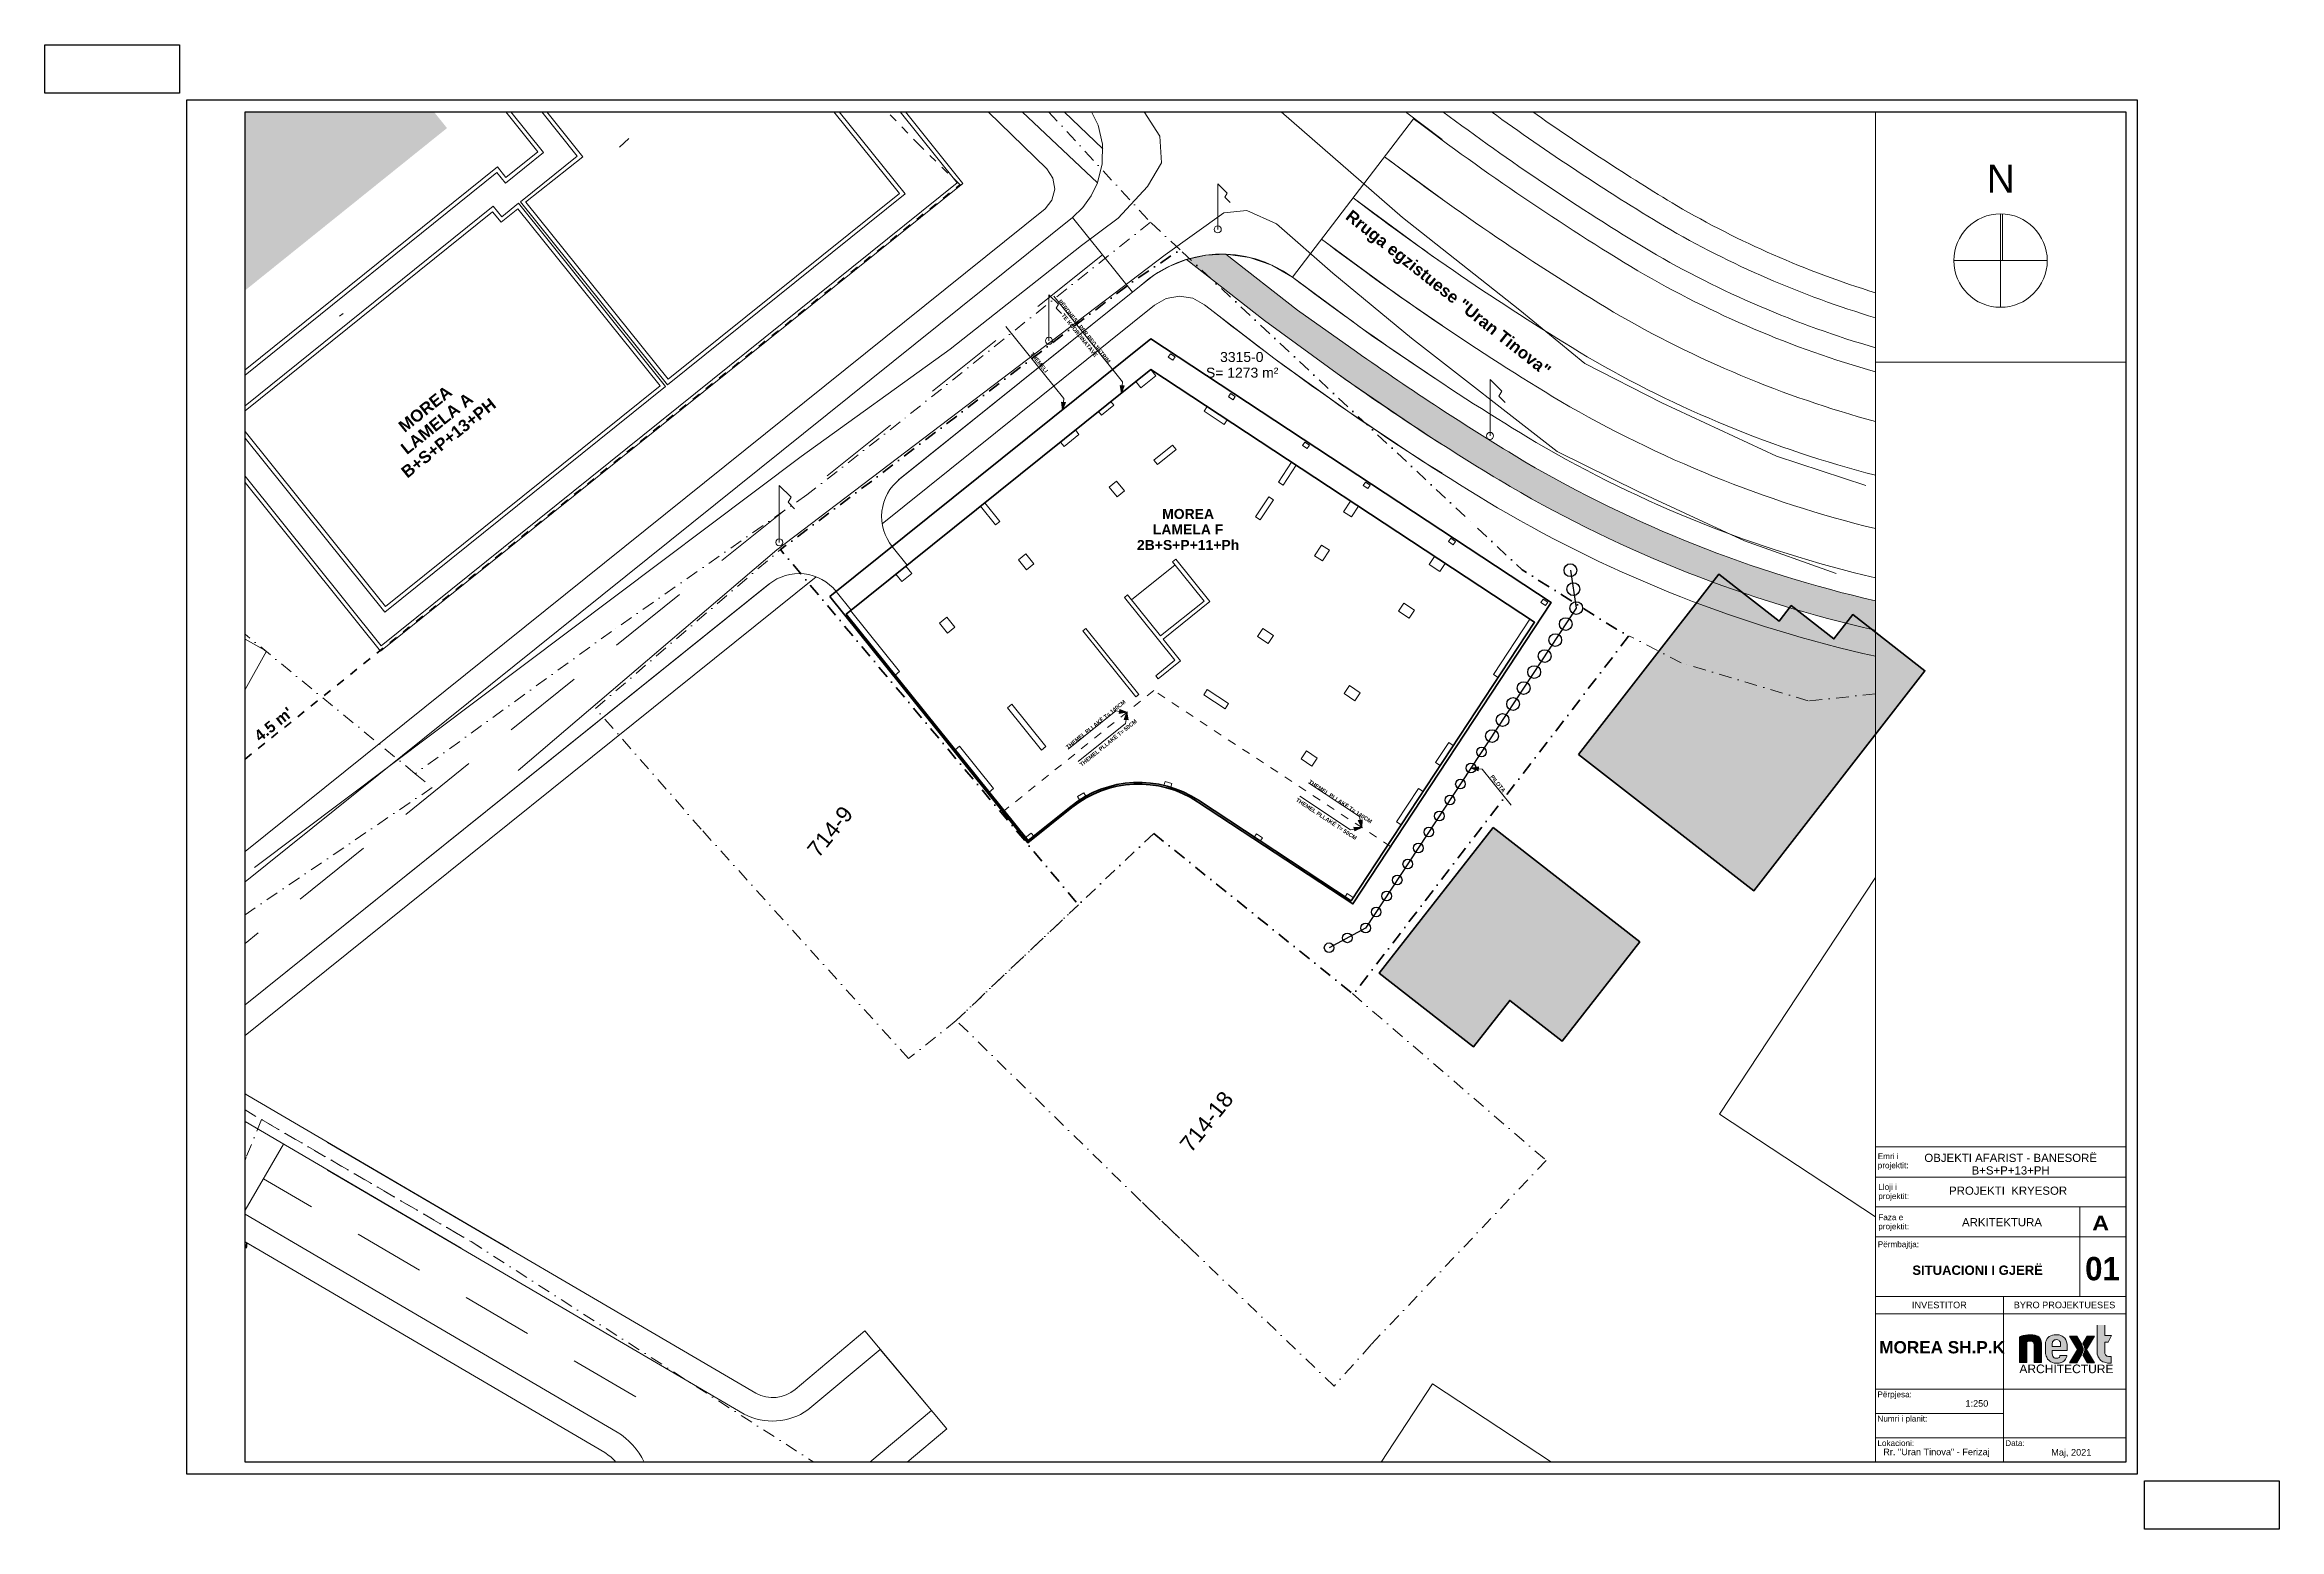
# Model space of a CAD drawing. Header units: millimetres. Extents: x 449323 to 589323, y 52369 to 145378.
import ezdxf

# ---------------------------------------------------------------- set-up
doc = ezdxf.new("R2010")
doc.units = ezdxf.units.MM
doc.header["$MEASUREMENT"] = 0
doc.linetypes.add('Dashed', pattern=[1058.333333, 529.166667, -529.166667])
doc.linetypes.add('Dot & Dashed', pattern=[1675.694406, 793.75, -440.972222, 0, -440.972184])
doc.layers.add('2D Drafting - General', color=7, linetype='Continuous')
for name, color, linetype, lineweight in [('2D Drafting - General_Pen_No__1', 7, 'Continuous', 13), ('2D Drafting - General_Pen_No__46', 5, 'Continuous', 25), ('A - Dimensionimi_Pen_No__1', 7, 'Continuous', 13), ('A - Fill zone_Pen_No__22', 8, 'Continuous', 35), ('A - Fleta_Pen_No__1', 7, 'Continuous', 13), ('A - Fleta_Pen_No__42', 8, 'Continuous', 25), ('A - Parcelat gjeodezike_Pen_No__101', 252, 'Continuous', 13), ('A - Parcelat_Pen_No__101', 252, 'Continuous', 13), ('A - Pllaka meskatit_Pen_No__20', 1, 'Continuous', 0), ('A - Pllaka Perdhes_Pen_No__6', 5, 'Continuous', 35), ('A - Rrugë_Pen_No__1', 7, 'Continuous', 13), ('A - Sanitaria_Pen_No__101', 252, 'Continuous', 13), ('A - Shtyllat_Pen_No__20', 1, 'Continuous', 0), ('A - Themeli_Pen_No__38', 30, 'Continuous', 35), ('A - Themeli_Pen_No__95', 6, 'Continuous', 13), ('A- Ndertesat_Pen_No__101', 252, 'Continuous', 13), ('AA - Vija ndërtimore_Pen_No__27', 7, 'Continuous', 35), ('AA - Vija ndërtimore_Pen_No__7', 7, 'Continuous', 35), ('Drawing & Figure_Pen_No__1', 7, 'Continuous', 13), ('Drawing & Figure_Pen_No__101', 252, 'Continuous', 13)]:
    doc.layers.add(name, color=color, linetype=linetype, lineweight=lineweight)
for name, color, linetype, lineweight, true_color in [('2D Drafting - General_Pen_No__106', 171, 'Continuous', 13, 0xaaaaff), ('2D Drafting - General_Pen_No__161', 7, 'Continuous', 13, 0x6a6a6a), ('2D Drafting - General_Pen_No__3', 7, 'Continuous', 18, 0xff6600), ('2D Drafting - General_Pen_No__68', 7, 'Continuous', 20, 0xfd4435), ('A - Dimensionimi_Pen_No__102', 7, 'Continuous', 13, 0xcccccc), ('A - Dimensionimi_Pen_No__145', 7, 'Continuous', 20, 0x0077b0), ('A - Fill zone_Pen_No__102', 7, 'Continuous', 13, 0xcccccc), ('A - Fleta_Pen_No__156', 7, 'Continuous', 20, 0x54689e), ('A - Fleta_Pen_No__161', 7, 'Continuous', 13, 0x6a6a6a), ('A - Parcelat gjeodezike_Pen_No__102', 7, 'Continuous', 13, 0xcccccc), ('A - Parcelat gjeodezike_Pen_No__48', 7, 'Continuous', 25, 0xa80f02), ('A - Parcelat gjeodezike_Pen_No__8', 7, 'Continuous', 35, 0xa80f02), ('A - Parcelat_Pen_No__102', 7, 'Continuous', 13, 0xcccccc), ('A - Pilota_Pen_No__58', 7, 'Continuous', 25, 0xdf0000), ('A - Rrugë_Pen_No__82', 7, 'Continuous', 20, 0xaaaaaa), ('Drawing & Figure_Pen_No__145', 7, 'Continuous', 20, 0x0077b0), ('Structural - Bearing_Pen_No__104', 7, 'Continuous', 13, 0x96e196)]:
    doc.layers.add(name, color=color, linetype=linetype, lineweight=lineweight, true_color=true_color)
doc.styles.add('GENERATED_STYLE_1', font='arial.ttf')
doc.styles.add('GENERATED_STYLE_2', font='arial.ttf')
doc.styles.add('GENERATED_STYLE_3', font='ariblk.ttf')
doc.styles.add('GENERATED_STYLE_4', font='GOTHIC.TTF')

msp = doc.modelspace()

# ---------------------------------------------------------------- texts
at = {"layer": '2D Drafting - General_Pen_No__1', "color": 7, "linetype": 'Continuous', "lineweight": 13, "insert": (573039, 62144), "char_height": 538.8, "attachment_point": 7, "style": 'GENERATED_STYLE_2'}
msp.add_mtext('\\A1;{\\pql;\\fArial|b0|i0|c0|p34;ARCHITECTURE}', dxfattribs=at)
at = {"layer": '2D Drafting - General_Pen_No__106', "color": 161, "linetype": 'Continuous', "lineweight": 13, "true_color": 0xaaaaff, "char_height": 250, "attachment_point": 8, "style": 'GENERATED_STYLE_1'}
for s, insert, rotation in [('\\A1;{\\pqc;\\fArial|b1|i0|c0|p34;THEMEL PLLAKË T= 140CM}', (515254, 102692), 38.7701), ('\\A1;{\\pqc;\\fArial|b1|i0|c0|p34;THEMEL PLLAKË T= \\fArial|b1|i0|c0|p34;5\\fArial|b1|i0|c0|p34;0CM}', (516038, 101541), 38.7701), ('\\A1;{\\pqc;\\fArial|b1|i0|c0|p34;THEMEL PLLAKË T= \\fArial|b1|i0|c0|p34;5\\fArial|b1|i0|c0|p34;0CM}', (529552, 96766), 326.64739), ('\\A1;{\\pqc;\\fArial|b1|i0|c0|p34;THEMEL PLLAKË T= 140CM}', (530426, 97852), 326.64739)]:
    msp.add_mtext(s, dxfattribs=dict(at, insert=insert, rotation=rotation))
at = {"layer": '2D Drafting - General_Pen_No__3', "color": 30, "linetype": 'Continuous', "lineweight": 18, "true_color": 0xff6600, "insert": (511525, 125396), "char_height": 250, "attachment_point": 8, "rotation": 308.7701, "style": 'GENERATED_STYLE_1'}
msp.add_mtext('\\A1;{\\pqc;\\fArial|b1|i0|c0|p34;THEMELI}', dxfattribs=at)
at = {"layer": '2D Drafting - General_Pen_No__46', "color": 5, "linetype": 'Continuous', "lineweight": 25, "insert": (514058, 127095), "char_height": 250, "width": 5464.26, "attachment_point": 8, "rotation": 308.7701, "line_spacing_factor": 0.92133, "style": 'GENERATED_STYLE_1'}
msp.add_mtext('\\A1;{\\pqc;\\fArial|b1|i0|c0|p34;PËRDHESA PER REGJISTRIM TE KOORDINATAVE}', dxfattribs=at)
at = {"layer": '2D Drafting - General_Pen_No__68', "color": 20, "linetype": 'Continuous', "lineweight": 20, "true_color": 0xfd4435, "insert": (540271, 99005), "char_height": 250, "attachment_point": 8, "rotation": 308.7701, "style": 'GENERATED_STYLE_1'}
msp.add_mtext('\\A1;{\\pqc;\\fArial|b1|i0|c0|p34;PILOTA}', dxfattribs=at)
at = {"layer": 'A - Dimensionimi_Pen_No__1', "color": 7, "linetype": 'Continuous', "lineweight": 13, "insert": (520958, 113715), "char_height": 625, "attachment_point": 8, "line_spacing_factor": 0.933377, "style": 'GENERATED_STYLE_1'}
msp.add_mtext('\\A1;{\\pqc;\\fArial|b1|i0|c0|p34;MOREA\\P\\pqc;\\fArial|b1|i0|c0|p34;LAMELA F\\P\\pqc;\\fArial|b1|i0|c0|p34;2B+\\fArial|b1|i0|c0|p34;S+\\fArial|b1|i0|c0|p34;P+1\\fArial|b1|i0|c0|p34;1\\fArial|b1|i0|c0|p34;+Ph}', dxfattribs=at)
at = {"layer": 'A - Dimensionimi_Pen_No__102', "color": 254, "linetype": 'Continuous', "lineweight": 13, "true_color": 0xcccccc, "insert": (474865, 120439), "char_height": 750, "attachment_point": 8, "rotation": 38.78075, "line_spacing_factor": 0.933377, "style": 'GENERATED_STYLE_1'}
msp.add_mtext('\\A1;{\\pqc;\\fArial|b1|i0|c0|p34;MOREA\\P\\pqc;\\fArial|b1|i0|c0|p34;LAMELA A\\P\\pqc;\\fArial|b1|i0|c0|p34;B+S+P+13+PH}', dxfattribs=at)
at = {"layer": 'A - Dimensionimi_Pen_No__145', "color": 144, "linetype": 'Continuous', "lineweight": 20, "true_color": 0x0077b0, "insert": (536892, 129347), "char_height": 750, "attachment_point": 8, "rotation": 321.592, "style": 'GENERATED_STYLE_1'}
msp.add_mtext('\\A1;{\\pqc;\\fArial|b1|i0|c0|p34;Rruga egzistuese "Uran Tinova"}', dxfattribs=at)
at = {"layer": 'A - Fleta_Pen_No__1', "color": 7, "linetype": 'Continuous', "lineweight": 13, "char_height": 365.91, "attachment_point": 7, "line_spacing_factor": 0.940037, "style": 'GENERATED_STYLE_2'}
for s, insert, width in [('\\A1;{\\pql;\\fArial|b0|i0|c0|p34;Emri i\\fArial|b0|i0|c0|p34; projektit:}', (564165, 74875), 2157.45), ('\\A1;{\\pql;\\fArial|b0|i0|c0|p34;Lloji i projektit\\fArial|b0|i0|c0|p34;:}', (564199, 72950), 2311.26), ('\\A1;{\\pql;\\fArial|b0|i0|c0|p34;Faza e projektit:}', (564199, 71052), 2311.26)]:
    msp.add_mtext(s, dxfattribs=dict(at, insert=insert, width=width))
at = {"layer": 'A - Fleta_Pen_No__1', "color": 7, "linetype": 'Continuous', "lineweight": 13}
for s, insert, char_height, attachment_point, style in [('\\A1;{\\pql;\\fArial|b0|i0|c0|p34;PROJEKTI  KRYESOR}', (568634, 73320), 512.28, 7, 'GENERATED_STYLE_2'), ('\\A1;{\\pql;\\fArial|b0|i0|c0|p34;ARKITEKTURA}', (569444, 71345), 512.28, 7, 'GENERATED_STYLE_2'), ('\\A1;{\\pqc;\\fArial Black|b0|i0|c0|p34;A}', (578131, 71093), 917.92, 8, 'GENERATED_STYLE_3'), ('\\A1;{\\pql;\\fArial|b0|i0|c0|p34;Përmbajtja\\fArial|b0|i0|c0|p34;:}', (564165, 69933), 365.91, 7, 'GENERATED_STYLE_2'), ('\\A1;{\\pqc;\\fArial|b1|i0|c0|p34;SITUACIONI I GJERË}', (570422, 68301), 585.46, 8, 'GENERATED_STYLE_1'), ('\\A1;{\\pql;\\fCentury Gothic|b1|i0|c0|p34;0\\fCentury Gothic|b1|i0|c0|p34;1}', (577157, 67947), 1463.66, 7, 'GENERATED_STYLE_4'), ('\\A1;{\\pqc;\\fArial|b0|i0|c0|p34;INVESTITOR}', (568026, 66213), 409.82, 8, 'GENERATED_STYLE_2'), ('\\A1;{\\pqc;\\fArial|b0|i0|c0|p34;BYRO PROJEKTUESES}', (575867, 66213), 409.82, 8, 'GENERATED_STYLE_2'), ('\\A1;{\\pql;\\fArial|b0|i0|c0|p34;Përpjesa\\fArial|b0|i0|c0|p34;:}', (564145, 60528), 365.91, 7, 'GENERATED_STYLE_2'), ('\\A1;{\\pqc;\\fArial|b0|i0|c0|p34;1:\\fArial|b0|i0|c0|p34;250}', (570375, 60044), 409.82, 8, 'GENERATED_STYLE_2'), ('\\A1;{\\pql;\\fArial|b0|i0|c0|p34;Numri i planit\\fArial|b0|i0|c0|p34;:}', (564145, 59010), 365.91, 7, 'GENERATED_STYLE_2'), ('\\A1;{\\pql;\\fArial|b0|i0|c0|p34;Lokacioni\\fArial|b0|i0|c0|p34;:}', (564145, 57582), 365.91, 7, 'GENERATED_STYLE_2'), ('\\A1;{\\pqc;\\fArial|b0|i0|c0|p34;Rr. "\\fArial|b0|i0|c0|p34;Uran Tinova\\fArial|b0|i0|c0|p34;" - Ferizaj}', (567846, 56889), 409.824, 8, 'GENERATED_STYLE_2'), ('\\A1;{\\pql;\\fArial|b0|i0|c0|p34;Data\\fArial|b0|i0|c0|p34;:}', (572152, 57582), 365.91, 7, 'GENERATED_STYLE_2'), ('\\A1;{\\pqc;\\fArial|b0|i0|c0|p34;Maj\\fArial|b0|i0|c0|p34;, 202\\fArial|b0|i0|c0|p34;1}', (576291, 56864), 409.82, 8, 'GENERATED_STYLE_2')]:
    msp.add_mtext(s, dxfattribs=dict(at, insert=insert, char_height=char_height, attachment_point=attachment_point, style=style))
at = {"layer": 'A - Fleta_Pen_No__156', "color": 165, "linetype": 'Continuous', "lineweight": 20, "true_color": 0x54689e, "insert": (572492, 74589), "char_height": 512.28, "attachment_point": 8, "line_spacing_factor": 0.921608, "style": 'GENERATED_STYLE_2'}
msp.add_mtext('\\A1;{\\pqc;\\fArial|b0|i0|c0|p34;OBJEKTI AFARIST - BANESORË\\P\\pqc;\\fArial|b0|i0|c0|p34;B+S+P+1\\fArial|b0|i0|c0|p34;3\\fArial|b0|i0|c0|p34;+PH}', dxfattribs=at)
at = {"layer": 'A - Fleta_Pen_No__161', "color": 251, "linetype": 'Continuous', "lineweight": 13, "true_color": 0x6a6a6a, "insert": (570991, 136112), "char_height": 1756.39, "attachment_point": 7, "style": 'GENERATED_STYLE_2'}
msp.add_mtext('\\A1;{\\pql;\\fArial|b0|i0|c0|p34;N}', dxfattribs=at)
at = {"layer": 'A - Parcelat gjeodezike_Pen_No__102', "color": 254, "linetype": 'Continuous', "lineweight": 13, "true_color": 0xcccccc, "char_height": 1000, "attachment_point": 7, "rotation": 51.2299, "style": 'GENERATED_STYLE_2'}
for s, insert in [('\\A1;{\\pql;\\fArial|b0|i0|c0|p34;714-9}', (497807, 94365)), ('\\A1;{\\pql;\\fArial|b0|i0|c0|p34;714-18}', (521152, 75896))]:
    msp.add_mtext(s, dxfattribs=dict(at, insert=insert))
at = {"layer": 'A - Parcelat gjeodezike_Pen_No__48', "color": 14, "linetype": 'Continuous', "lineweight": 25, "true_color": 0xa80f02, "char_height": 625, "attachment_point": 7, "style": 'GENERATED_STYLE_2'}
for s, insert in [('\\A1;{\\pql;\\fArial|b0|i0|c0|p34;3315-0}', (522962, 125492)), ('\\A1;{\\pql;\\fArial|b0|i0|c0|p34;S= 1273 m²}', (522077, 124510))]:
    msp.add_mtext(s, dxfattribs=dict(at, insert=insert))
at = {"layer": 'Drawing & Figure_Pen_No__1', "color": 7, "linetype": 'Continuous', "lineweight": 13, "insert": (462819, 101673), "char_height": 700, "attachment_point": 7, "rotation": 38.76524, "style": 'GENERATED_STYLE_1'}
msp.add_mtext("\\A1;{\\pql;\\fArial|b1|i0|c0|p34;4\\fArial|b1|i0|c0|p34;.5 m'}", dxfattribs=at)
at = {"layer": 'Drawing & Figure_Pen_No__1', "color": 7, "linetype": 'Continuous', "lineweight": 13, "insert": (564260, 63380), "char_height": 768.42, "attachment_point": 7, "style": 'GENERATED_STYLE_1'}
msp.add_mtext('\\A1;{\\pql;\\fArial|b1|i0|c0|p34;MOREA SH.P.K}', dxfattribs=at)

# ---------------------------------------------------------------- blocks, each defined once
blk = doc.blocks.new('Polyline_1', base_point=(517123, 103560))
at = {"layer": '2D Drafting - General_Pen_No__106', "linetype": 'Continuous', "lineweight": 13, "true_color": 0xaaaaff}
blk.add_hatch(color=161, dxfattribs=at).paths.add_polyline_path([(517123, 103560), (516672, 103735), (516645, 103486)])
at = {"layer": '2D Drafting - General_Pen_No__106', "color": 161, "linetype": 'Continuous', "lineweight": 13, "true_color": 0xaaaaff}
for p, q in [((516645, 103486), (516672, 103735)), ((517123, 103560), (516672, 103735)), ((517123, 103560), (516645, 103486))]:
    blk.add_line(p, q, dxfattribs=at)
at = {"layer": '2D Drafting - General_Pen_No__106', "color": 161, "linetype": 'Continuous', "lineweight": 13, "true_color": 0xaaaaff, "flags": 128}
blk.add_lwpolyline([(516659, 103610), (516423, 103636), (513445, 101244)], dxfattribs=at)
blk = doc.blocks.new('Polyline_2', base_point=(517123, 103560))
at = {"layer": '2D Drafting - General_Pen_No__106', "linetype": 'Continuous', "lineweight": 13, "true_color": 0xaaaaff}
blk.add_hatch(color=161, dxfattribs=at).paths.add_polyline_path([(517123, 103560), (516948, 103110), (517196, 103082)])
at = {"layer": '2D Drafting - General_Pen_No__106', "color": 161, "linetype": 'Continuous', "lineweight": 13, "true_color": 0xaaaaff}
for p, q in [((517123, 103560), (516948, 103110)), ((517196, 103082), (516948, 103110)), ((517123, 103560), (517196, 103082))]:
    blk.add_line(p, q, dxfattribs=at)
at = {"layer": '2D Drafting - General_Pen_No__106', "color": 161, "linetype": 'Continuous', "lineweight": 13, "true_color": 0xaaaaff, "flags": 128}
blk.add_lwpolyline([(517072, 103096), (517046, 102860), (514068, 100468)], dxfattribs=at)
blk = doc.blocks.new('Polyline_3', base_point=(531833, 96336))
at = {"layer": '2D Drafting - General_Pen_No__106', "linetype": 'Continuous', "lineweight": 13, "true_color": 0xaaaaff}
blk.add_hatch(color=161, dxfattribs=at).paths.add_polyline_path([(531833, 96336), (531861, 96818), (531616, 96767)])
at = {"layer": '2D Drafting - General_Pen_No__106', "color": 161, "linetype": 'Continuous', "lineweight": 13, "true_color": 0xaaaaff}
for p, q in [((531616, 96767), (531861, 96818)), ((531833, 96336), (531616, 96767)), ((531833, 96336), (531861, 96818))]:
    blk.add_line(p, q, dxfattribs=at)
at = {"layer": '2D Drafting - General_Pen_No__106', "color": 161, "linetype": 'Continuous', "lineweight": 13, "true_color": 0xaaaaff, "flags": 128}
blk.add_lwpolyline([(531738, 96793), (531690, 97025), (528500, 99125)], dxfattribs=at)
blk = doc.blocks.new('Polyline_4', base_point=(531833, 96336))
at = {"layer": '2D Drafting - General_Pen_No__106', "linetype": 'Continuous', "lineweight": 13, "true_color": 0xaaaaff}
blk.add_hatch(color=161, dxfattribs=at).paths.add_polyline_path([(531833, 96336), (531350, 96364), (531401, 96119)])
at = {"layer": '2D Drafting - General_Pen_No__106', "color": 161, "linetype": 'Continuous', "lineweight": 13, "true_color": 0xaaaaff}
for p, q in [((531401, 96119), (531350, 96364)), ((531833, 96336), (531350, 96364)), ((531833, 96336), (531401, 96119))]:
    blk.add_line(p, q, dxfattribs=at)
at = {"layer": '2D Drafting - General_Pen_No__106', "color": 161, "linetype": 'Continuous', "lineweight": 13, "true_color": 0xaaaaff, "flags": 128}
blk.add_lwpolyline([(531376, 96242), (531143, 96194), (527952, 98294)], dxfattribs=at)
blk = doc.blocks.new('Polyline_5', base_point=(516777, 123547))
at = {"layer": '2D Drafting - General_Pen_No__106', "linetype": 'Continuous', "lineweight": 13, "true_color": 0xaaaaff}
blk.add_hatch(color=161, dxfattribs=at).paths.add_polyline_path([(516777, 123547), (516952, 123998), (516704, 124025)])
at = {"layer": '2D Drafting - General_Pen_No__106', "color": 161, "linetype": 'Continuous', "lineweight": 13, "true_color": 0xaaaaff}
for p, q in [((516704, 124025), (516952, 123998)), ((516777, 123547), (516704, 124025)), ((516777, 123547), (516952, 123998))]:
    blk.add_line(p, q, dxfattribs=at)
at = {"layer": '2D Drafting - General_Pen_No__106', "color": 161, "linetype": 'Continuous', "lineweight": 13, "true_color": 0xaaaaff, "flags": 128}
blk.add_lwpolyline([(516828, 124011), (516854, 124247), (512541, 129616)], dxfattribs=at)
blk = doc.blocks.new('Polyline_6', base_point=(513093, 122512))
at = {"layer": '2D Drafting - General_Pen_No__106', "linetype": 'Continuous', "lineweight": 13, "true_color": 0xaaaaff}
blk.add_hatch(color=161, dxfattribs=at).paths.add_polyline_path([(513093, 122512), (513268, 122962), (513019, 122989)])
at = {"layer": '2D Drafting - General_Pen_No__106', "color": 161, "linetype": 'Continuous', "lineweight": 13, "true_color": 0xaaaaff}
for p, q in [((513019, 122989), (513268, 122962)), ((513093, 122512), (513019, 122989)), ((513093, 122512), (513268, 122962))]:
    blk.add_line(p, q, dxfattribs=at)
at = {"layer": '2D Drafting - General_Pen_No__106', "color": 161, "linetype": 'Continuous', "lineweight": 13, "true_color": 0xaaaaff, "flags": 128}
blk.add_lwpolyline([(513143, 122976), (513169, 123212), (509542, 127729)], dxfattribs=at)
blk = doc.blocks.new('Polyline_7', base_point=(538679, 100061))
at = {"layer": '2D Drafting - General_Pen_No__106', "linetype": 'Continuous', "lineweight": 13, "true_color": 0xaaaaff}
blk.add_hatch(color=161, dxfattribs=at).paths.add_polyline_path([(538679, 100061), (539130, 99886), (539157, 100134)])
at = {"layer": '2D Drafting - General_Pen_No__106', "color": 161, "linetype": 'Continuous', "lineweight": 13, "true_color": 0xaaaaff}
for p, q in [((538679, 100061), (539157, 100134)), ((538679, 100061), (539130, 99886)), ((539157, 100134), (539130, 99886))]:
    blk.add_line(p, q, dxfattribs=at)
at = {"layer": '2D Drafting - General_Pen_No__106', "color": 161, "linetype": 'Continuous', "lineweight": 13, "true_color": 0xaaaaff, "flags": 128}
blk.add_lwpolyline([(539143, 100010), (539379, 99984), (541193, 97726)], dxfattribs=at)

# ---------------------------------------------------------------- hatches: boundary and pattern name
at = {"layer": '2D Drafting - General', "linetype": 'Continuous', "lineweight": 0, "true_color": 0x6a6a6a}
for points in [[(573495, 62815), (573495, 64106), (573510, 64113), (573558, 64134), (573632, 64154), (573730, 64154), (573830, 64154), (573879, 64122), (573918, 64084), (573949, 64009), (573957, 63936), (573957, 62815), (574428, 62815), (574428, 63895), (574428, 64054), (574408, 64135), (574382, 64237), (574347, 64313), (574307, 64367), (574254, 64420), (574187, 64473), (574126, 64495), (574027, 64531), (573889, 64556), (573708, 64556), (573558, 64556), (573432, 64533), (573281, 64505), (573190, 64481), (573118, 64451), (573049, 64404), (573049, 62815)], [(577277, 62803), (577753, 62801), (577248, 63636), (577753, 64472), (577276, 64472), (577011, 64002), (577076, 63897), (577113, 63788), (577129, 63677), (577129, 63578), (577113, 63499), (577099, 63430), (577059, 63360), (577010, 63272)], [(578458, 62809), (578552, 62787), (578785, 62782), (578785, 63197), (578623, 63197), (578560, 63209), (578514, 63226), (578468, 63258), (578433, 63294), (578405, 63331), (578395, 63387), (578395, 64100), (578605, 64100), (578808, 64507), (578395, 64507), (578395, 65165), (577920, 65165), (577920, 63403), (577920, 63331), (577948, 63237), (577979, 63178), (578028, 63084), (578082, 63013), (578144, 62951), (578202, 62907), (578275, 62866), (578365, 62832)]]:
    msp.add_hatch(color=251, dxfattribs=at).paths.add_polyline_path(points)
h = msp.add_hatch(color=251, dxfattribs=at)
h.paths.add_polyline_path([(574680, 64090), (574680, 63393), (574690, 63302), (574716, 63226), (574748, 63144), (574808, 63035), (574879, 62958), (574939, 62898), (575014, 62854), (575118, 62812), (575220, 62780), (575535, 62786), (575603, 62802), (575665, 62816), (575718, 62838), (575762, 62862), (575819, 62908), (575882, 62959), (575927, 63019), (575953, 63068), (575992, 63151), (576006, 63197), (576013, 63268), (575593, 63268), (575583, 63231), (575571, 63187), (575550, 63154), (575528, 63131), (575498, 63102), (575452, 63088), (575262, 63088), (575213, 63118), (575183, 63157), (575138, 63215), (575122, 63261), (575110, 63298), (575097, 63356), (575091, 63562), (576026, 63562), (576026, 63957), (576010, 64051), (575998, 64122), (575952, 64242), (575880, 64351), (575790, 64430), (575719, 64479), (575637, 64519), (575535, 64548), (575368, 64562), (575223, 64554), (575109, 64536), (575019, 64500), (574913, 64444), (574861, 64404), (574788, 64332), (574755, 64278), (574707, 64182)])
h.paths.add_polyline_path([(575617, 63822), (575091, 63822), (575099, 64014), (575108, 64064), (575120, 64111), (575141, 64145), (575169, 64172), (575209, 64212), (575249, 64236), (575304, 64248), (575394, 64252), (575441, 64245), (575495, 64223), (575525, 64202), (575556, 64164), (575579, 64128), (575607, 64085), (575617, 64052)], flags=0)
at = {"layer": '2D Drafting - General', "linetype": 'Continuous', "lineweight": 0, "true_color": 0x0077b0}
msp.add_hatch(color=144, dxfattribs=at).paths.add_polyline_path([(576672, 63630), (576174, 62800), (576645, 62800), (576928, 63303), (576995, 63442), (577023, 63511), (577036, 63555), (577036, 63649), (577036, 63702), (577022, 63761), (577001, 63817), (576981, 63870), (576943, 63938), (576645, 64465), (576172, 64465)])
at = {"layer": 'A - Fill zone_Pen_No__102', "linetype": 'Continuous', "lineweight": 0, "true_color": 0x666666}
for points in [[(545427, 100912), (556410, 92375), (567123, 106159), (562601, 109674), (561420, 108154), (558741, 110236), (557983, 109261), (554200, 112201)], [(540079, 96336), (549250, 89168), (544387, 82948), (541112, 85508), (538833, 82593), (532939, 87201)]]:
    msp.add_hatch(color=251, dxfattribs=at).paths.add_polyline_path(points)
at = {"layer": 'Structural - Bearing_Pen_No__104', "linetype": 'Continuous', "lineweight": 0, "true_color": 0x253825}
for points in [[(461874, 129981), (461874, 141173), (473708, 141173), (474528, 140153)], [(521051, 131964), (520867, 131923), (522257, 130836), (525747, 128105), (530481, 124649, 0.000897), (530928, 124331), (535641, 121127, 0.0012621), (536288, 120707, 0.0093314), (541139, 117700, 0.0768483), (564017, 108689), (564017, 110535, -0.0755118), (542057, 119249, -0.018261), (531503, 126140), (527821, 128747), (523315, 132252), (522077, 132189)]]:
    msp.add_hatch(color=99, dxfattribs=at).paths.add_polyline_path(points)

# ---------------------------------------------------------------- linework, layer by layer
at = {"layer": '2D Drafting - General_Pen_No__161', "color": 251, "linetype": 'Continuous', "lineweight": 13, "true_color": 0x6a6a6a}
for points in [[(573118, 64451), (573049, 64404)], [(573049, 64404), (573049, 62815)], [(573190, 64481), (573118, 64451)], [(573281, 64505), (573190, 64481)], [(573432, 64533), (573281, 64505)], [(573558, 64556), (573432, 64533)], [(573708, 64556), (573558, 64556)], [(573889, 64556), (573708, 64556)], [(574027, 64531), (573889, 64556)], [(574126, 64495), (574027, 64531)], [(574187, 64473), (574126, 64495)], [(574254, 64420), (574187, 64473)], [(574307, 64367), (574254, 64420)], [(574861, 64404), (574788, 64332)], [(574913, 64444), (574861, 64404)], [(575019, 64500), (574913, 64444)], [(575109, 64536), (575019, 64500)], [(575223, 64554), (575109, 64536)], [(575368, 64562), (575223, 64554)], [(575535, 64548), (575368, 64562)], [(575637, 64519), (575535, 64548)], [(575719, 64479), (575637, 64519)], [(575790, 64430), (575719, 64479)], [(575880, 64351), (575790, 64430)], [(576172, 64465), (576672, 63630)], [(576645, 64465), (576172, 64465)], [(576943, 63938), (576645, 64465)], [(577276, 64472), (577011, 64002)], [(577248, 63636), (577753, 64472)], [(577753, 64472), (577276, 64472)], [(577920, 65165), (577920, 63403)], [(578395, 64507), (578395, 65165)], [(578808, 64507), (578395, 64507)], [(578605, 64100), (578808, 64507)], [(573495, 64106), (573510, 64113)], [(573495, 62815), (573495, 64106)], [(573510, 64113), (573558, 64134)], [(573558, 64134), (573632, 64154)], [(573632, 64154), (573730, 64154)], [(573730, 64154), (573830, 64154)], [(573830, 64154), (573879, 64122)], [(573879, 64122), (573918, 64084)], [(573918, 64084), (573949, 64009)], [(573949, 64009), (573957, 63936)], [(573957, 63936), (573957, 62815)], [(574347, 64313), (574307, 64367)], [(574382, 64237), (574347, 64313)], [(574408, 64135), (574382, 64237)], [(574428, 64054), (574408, 64135)], [(574428, 63895), (574428, 64054)], [(574428, 62815), (574428, 63895)], [(574707, 64182), (574680, 64090)], [(574680, 64090), (574680, 63393)], [(574680, 63393), (574690, 63302)], [(574690, 63302), (574716, 63226)], [(574755, 64278), (574707, 64182)], [(574716, 63226), (574748, 63144)], [(574748, 63144), (574808, 63035)], [(574788, 64332), (574755, 64278)], [(574808, 63035), (574879, 62958)], [(575099, 64014), (575091, 63822)], [(575091, 63822), (575617, 63822)], [(575091, 63562), (576026, 63562)], [(575097, 63356), (575091, 63562)], [(575110, 63298), (575097, 63356)], [(575108, 64064), (575099, 64014)], [(575120, 64111), (575108, 64064)], [(575122, 63261), (575110, 63298)], [(575141, 64145), (575120, 64111)], [(575138, 63215), (575122, 63261)], [(575183, 63157), (575138, 63215)], [(575169, 64172), (575141, 64145)], [(575209, 64212), (575169, 64172)], [(575213, 63118), (575183, 63157)], [(575249, 64236), (575209, 64212)], [(575262, 63088), (575213, 63118)], [(575304, 64248), (575249, 64236)], [(575452, 63088), (575262, 63088)], [(575394, 64252), (575304, 64248)], [(575441, 64245), (575394, 64252)], [(575495, 64223), (575441, 64245)], [(575498, 63102), (575452, 63088)], [(575525, 64202), (575495, 64223)], [(575528, 63131), (575498, 63102)], [(575556, 64164), (575525, 64202)], [(575550, 63154), (575528, 63131)], [(575571, 63187), (575550, 63154)], [(575579, 64128), (575556, 64164)], [(575583, 63231), (575571, 63187)], [(575607, 64085), (575579, 64128)], [(575593, 63268), (575583, 63231)], [(576013, 63268), (575593, 63268)], [(575617, 64052), (575607, 64085)], [(575617, 63822), (575617, 64052)], [(575952, 64242), (575880, 64351)], [(575882, 62959), (575927, 63019)], [(575927, 63019), (575953, 63068)], [(575998, 64122), (575952, 64242)], [(575953, 63068), (575992, 63151)], [(575992, 63151), (576006, 63197)], [(576010, 64051), (575998, 64122)], [(576006, 63197), (576013, 63268)], [(576026, 63957), (576010, 64051)], [(576026, 63562), (576026, 63957)], [(576672, 63630), (576174, 62800)], [(576645, 62800), (576928, 63303)], [(576928, 63303), (576995, 63442)], [(576981, 63870), (576943, 63938)], [(577001, 63817), (576981, 63870)], [(576995, 63442), (577023, 63511)], [(577022, 63761), (577001, 63817)], [(577059, 63360), (577010, 63272)], [(577010, 63272), (577277, 62803)], [(577011, 64002), (577076, 63897)], [(577036, 63702), (577022, 63761)], [(577023, 63511), (577036, 63555)], [(577036, 63649), (577036, 63702)], [(577036, 63555), (577036, 63649)], [(577099, 63430), (577059, 63360)], [(577076, 63897), (577113, 63788)], [(577113, 63499), (577099, 63430)], [(577113, 63788), (577129, 63677)], [(577129, 63578), (577113, 63499)], [(577129, 63677), (577129, 63578)], [(577753, 62801), (577248, 63636)], [(577920, 63403), (577920, 63331)], [(577920, 63331), (577948, 63237)], [(577948, 63237), (577979, 63178)], [(577979, 63178), (578028, 63084)], [(578028, 63084), (578082, 63013)], [(578082, 63013), (578144, 62951)], [(578395, 64100), (578605, 64100)], [(578395, 63387), (578395, 64100)], [(578405, 63331), (578395, 63387)], [(578433, 63294), (578405, 63331)], [(578468, 63258), (578433, 63294)], [(578514, 63226), (578468, 63258)], [(578560, 63209), (578514, 63226)], [(578623, 63197), (578560, 63209)], [(578785, 63197), (578623, 63197)], [(578785, 62782), (578785, 63197)], [(573049, 62815), (573495, 62815)], [(573957, 62815), (574428, 62815)], [(574879, 62958), (574939, 62898)], [(574939, 62898), (575014, 62854)], [(575014, 62854), (575118, 62812)], [(575118, 62812), (575220, 62780)], [(575220, 62780), (575535, 62786)], [(575535, 62786), (575603, 62802)], [(575603, 62802), (575665, 62816)], [(575665, 62816), (575718, 62838)], [(575718, 62838), (575762, 62862)], [(575762, 62862), (575819, 62908)], [(575819, 62908), (575882, 62959)], [(576174, 62800), (576645, 62800)], [(577277, 62803), (577753, 62801)], [(578144, 62951), (578202, 62907)], [(578202, 62907), (578275, 62866)], [(578275, 62866), (578365, 62832)], [(578365, 62832), (578458, 62809)], [(578458, 62809), (578552, 62787)], [(578552, 62787), (578785, 62782)]]:
    msp.add_lwpolyline(points, dxfattribs=at)
at = {"layer": 'A - Fill zone_Pen_No__22', "color": 8, "linetype": 'Continuous', "lineweight": 35, "flags": 128}
for points in [[(545427, 100912), (556410, 92375), (567123, 106159), (562601, 109674), (561420, 108154), (558741, 110236), (557983, 109261), (554200, 112201)], [(540079, 96336), (549250, 89168), (544387, 82948), (541112, 85508), (538833, 82593), (532939, 87201)]]:
    msp.add_lwpolyline(points, close=True, dxfattribs=at)
at = {"layer": 'A - Fleta_Pen_No__161', "color": 251, "linetype": 'Continuous', "lineweight": 13, "true_color": 0x6a6a6a}
for p, q in [((571858, 134778), (571858, 128924)), ((571990, 131851), (571990, 134775)), ((574785, 131851), (568931, 131851)), ((564017, 125491), (579699, 125491))]:
    msp.add_line(p, q, dxfattribs=at)
for points in [[(564017, 78165), (564017, 141173)], [(564017, 76299), (564017, 78165)], [(579699, 76340), (564017, 76340)], [(564017, 74432), (564017, 76299)], [(564017, 72561), (564017, 74432)], [(564017, 74432), (579699, 74432)], [(579699, 74432), (564017, 74432)], [(564017, 70689), (564017, 72561)], [(579699, 72561), (564017, 72561)], [(564017, 72561), (579699, 72561)], [(579719, 72561), (564027, 72561)], [(576827, 72561), (576827, 66946)], [(576827, 72561), (576827, 66946)], [(576827, 72561), (579699, 72561)], [(576827, 70689), (576827, 72561)], [(564017, 66946), (564017, 70689)], [(579699, 70689), (564017, 70689)], [(564017, 70689), (576827, 70689)], [(579719, 70689), (564027, 70689)], [(579719, 70689), (564027, 70689)], [(576827, 70689), (579699, 70689)], [(576827, 66946), (576827, 70689)], [(579699, 70689), (576827, 70689)], [(576827, 70689), (576827, 66946)], [(564017, 65862), (564017, 66946)], [(564017, 65862), (564017, 66946)], [(564017, 65862), (564017, 66946)], [(564017, 65862), (564017, 66946)], [(564017, 66946), (572036, 66946)], [(564017, 66946), (572036, 66946)], [(576827, 66946), (564017, 66946)], [(564017, 61617), (564017, 65862)], [(564017, 61617), (564017, 65862)], [(572036, 65862), (564017, 65862)], [(572036, 65862), (564017, 65862)], [(564017, 65862), (572036, 65862)], [(564027, 66946), (579719, 66946)], [(579699, 66946), (564027, 66946)], [(564027, 66946), (579699, 66946)], [(572036, 66946), (572036, 65862)], [(572036, 66946), (572036, 65862)], [(572036, 66946), (579699, 66946)], [(572036, 65316), (572036, 66946)], [(572036, 65862), (572036, 61617)], [(572036, 65862), (579699, 65862)], [(579699, 66946), (576827, 66946)], [(572036, 61617), (572036, 65316)], [(564017, 60533), (564017, 61617)], [(564017, 60533), (564017, 61617)], [(564017, 60533), (564017, 61617)], [(564017, 60533), (564017, 61617)], [(572036, 61617), (572036, 60533)], [(572036, 61617), (572036, 60533)], [(572036, 60533), (572036, 61617)], [(579699, 61141), (564017, 61141)], [(564017, 56574), (564017, 60533)], [(564017, 56574), (564017, 60533)], [(572036, 60533), (572036, 56574)], [(572036, 58893), (572036, 60533)], [(572036, 59618), (564017, 59618)], [(572036, 56574), (572036, 58893)], [(564017, 58096), (579699, 58096)]]:
    msp.add_lwpolyline(points, dxfattribs=at)
for start, end in [(0, 180), (180, 0)]:
    msp.add_arc((571858, 131851), 2927, start, end, dxfattribs=at)
at = {"layer": 'A - Fleta_Pen_No__42', "color": 8, "linetype": 'Continuous', "lineweight": 25}
for points in [[(457776, 142344), (449323, 142344), (449323, 145378), (457776, 145378)], [(458215, 55842), (580431, 55842), (580431, 141905), (458215, 141905)], [(461874, 141173), (579699, 141173), (579699, 56574), (461874, 56574)], [(589323, 52369), (580870, 52369), (580870, 55403), (589323, 55403)]]:
    msp.add_lwpolyline(points, close=True, dxfattribs=at)
at = {"layer": 'A - Parcelat gjeodezike_Pen_No__101', "color": 252, "linetype": 'Dot & Dashed', "lineweight": 13}
for points in [[(514090, 91498), (506433, 84250), (503448, 81855), (490460, 96225), (483828, 103800), (495417, 113748)], [(521090, 69972), (517950, 72977), (506433, 84250), (514090, 91498)], [(531250, 85931), (543387, 75477), (532428, 63944), (530111, 61339), (517950, 72977), (506433, 84250)], [(531250, 85931), (536873, 81088)]]:
    msp.add_lwpolyline(points, dxfattribs=at)
at = {"layer": 'A - Parcelat gjeodezike_Pen_No__8', "color": 14, "linetype": 'Dot & Dashed', "lineweight": 35, "true_color": 0xa80f02, "flags": 128}
for points in [[(518804, 95959), (514090, 91498), (495417, 113748), (501206, 118097), (517348, 130437), (520451, 132525), (538940, 115234)], [(518804, 95959), (531057, 86097), (531307, 85882), (548580, 108350), (547799, 108756), (541889, 112476), (538940, 115234)]]:
    msp.add_lwpolyline(points, dxfattribs=at)
at = {"layer": 'A - Parcelat_Pen_No__101', "color": 252, "linetype": 'Dot & Dashed', "lineweight": 13}
for points in [[(520451, 132525), (518600, 134256)], [(564017, 104703), (559809, 104265), (551859, 106646), (548580, 108350)], [(472541, 99707), (473599, 98839)], [(473599, 98839), (461874, 90870)], [(461874, 78640), (462910, 78037)], [(461874, 78640), (476037, 70390), (497510, 56574)], [(462910, 78037), (461940, 75661)], [(462910, 78037), (476037, 70390)], [(461940, 75661), (461874, 75501)], [(476037, 70390), (476686, 69972)]]:
    msp.add_lwpolyline(points, dxfattribs=at)
at = {"layer": 'A - Parcelat_Pen_No__102', "color": 254, "linetype": 'Dot & Dashed', "lineweight": 13, "true_color": 0xcccccc}
for points in [[(485339, 138959), (486169, 139759)], [(467799, 128379), (468019, 128539)], [(484827, 108621), (472541, 99707)], [(463077, 107468), (463208, 107360)]]:
    msp.add_lwpolyline(points, dxfattribs=at)
at = {"layer": 'A - Pilota_Pen_No__58', "color": 12, "linetype": 'Continuous', "lineweight": 25, "true_color": 0xdf0000, "flags": 128}
msp.add_lwpolyline([(544911, 112455), (545278, 110083), (532080, 90038), (529792, 88804)], dxfattribs=at)
at = {"layer": 'A - Pilota_Pen_No__58', "color": 12, "linetype": 'Continuous', "lineweight": 25, "true_color": 0xdf0000}
for centre, radius in [((544911, 112455), 400), ((545095, 111269), 400), ((544618, 109081), 400), ((545278, 110083), 400), ((543959, 108079), 400), ((542639, 106074), 400), ((543299, 107077), 400), ((541979, 105072), 400), ((541319, 104070), 400), ((539999, 102065), 400), ((540659, 103068), 400), ((539339, 101063), 300), ((538679, 100061), 300), ((537360, 98056), 300), ((538020, 99059), 300), ((536700, 97054), 300), ((535380, 95049), 300), ((536040, 96052), 300), ((534720, 94047), 300), ((534060, 93045), 300), ((532740, 91040), 300), ((533400, 92043), 300), ((530936, 89421), 300), ((532080, 90038), 300), ((529792, 88804), 300)]:
    msp.add_circle(centre, radius, dxfattribs=at)
at = {"layer": 'A - Pllaka meskatit_Pen_No__20', "color": 1, "linetype": 'Continuous', "lineweight": 0, "flags": 128}
for points in [[(522819, 133806), (522819, 136657), (523409, 136068), (523263, 135817), (523591, 135489)], [(512243, 126827), (512243, 129716), (512840, 129118), (512692, 128864), (513024, 128532)], [(539876, 120871), (539876, 124401), (540606, 123671), (540426, 123361), (540832, 122954)], [(495344, 114201), (495344, 117763), (496080, 117026), (495898, 116713), (496308, 116303)]]:
    msp.add_lwpolyline(points, dxfattribs=at)
at = {"layer": 'A - Pllaka meskatit_Pen_No__20', "color": 1, "linetype": 'Continuous', "lineweight": 0}
for centre in [(522819, 133806), (512243, 126827), (539876, 120871), (495344, 114201)]:
    msp.add_circle(centre, 221, dxfattribs=at)
at = {"layer": 'A - Pllaka Perdhes_Pen_No__6', "color": 5, "linetype": 'Continuous', "lineweight": 35, "flags": 128}
msp.add_lwpolyline([(499538, 109702), (518620, 125027), (542661, 109199), (531167, 91743), (521607, 98038, 0.3255519), (513609, 97660), (510935, 95512)], format="xyb", close=True, dxfattribs=at)
at = {"layer": 'A - Rrugë_Pen_No__1', "color": 7, "linetype": 'Continuous', "lineweight": 13}
for points in [[(503359, 112770), (502419, 113940, -0.4142136), (502880, 118157), (504567, 119512)], [(499850, 109952), (498911, 111122, 0.4142136), (494693, 111582), (492533, 109847)]]:
    msp.add_lwpolyline(points, format="xyb", dxfattribs=at)
for points in [[(475733, 66892), (479580, 64639)], [(482503, 62928), (486350, 60675)]]:
    msp.add_lwpolyline(points, dxfattribs=at)
at = {"layer": 'A - Rrugë_Pen_No__82', "color": 253, "linetype": 'Continuous', "lineweight": 20, "true_color": 0xaaaaaa}
for points in [[(512107, 137609), (508428, 141173)], [(515284, 136732), (510553, 141173)], [(513190, 141173), (515615, 138861)], [(514900, 141173), (515316, 140341)], [(515316, 140341), (515592, 139147)], [(527495, 130813), (535088, 140743)], [(536873, 139432), (534580, 141173)], [(515592, 139147), (515581, 137921)], [(512492, 137021), (512107, 137609)], [(515581, 137921), (515284, 136732)], [(536873, 135708), (533266, 138360)], [(512430, 135646), (512606, 136328)], [(512606, 136328), (512492, 137021)], [(514362, 135186), (514891, 135918)], [(514891, 135918), (515284, 136732)], [(461874, 94841), (511993, 135095)], [(461874, 92926), (513714, 134555)], [(511993, 135095), (512430, 135646)], [(513714, 134555), (514362, 135186)], [(513714, 134555), (517472, 129877)], [(536052, 132279), (531292, 135779)], [(534182, 129621), (529317, 133196)], [(511547, 128966), (515594, 132216)], [(519807, 131504), (520867, 131923)], [(520867, 131923), (522077, 132189)], [(520867, 131923), (525747, 128105)], [(522077, 132189), (523315, 132252)], [(523315, 132252), (527821, 128747)], [(523315, 132252), (524795, 132055)], [(524795, 132055), (526207, 131569)], [(536873, 131722), (536052, 132279)], [(502820, 118108), (517919, 130235)], [(517919, 130235), (518818, 130937)], [(518818, 130937), (519807, 131504)], [(526207, 131569), (527495, 130813)], [(527495, 130813), (532454, 127168)], [(501794, 115361), (518861, 129069)], [(518861, 129069), (519594, 129481)], [(519594, 129481), (520422, 129626)], [(520422, 129626), (521252, 129489)], [(521252, 129489), (521989, 129086)], [(521989, 129086), (526417, 125677)], [(536873, 127795), (534182, 129621)], [(525747, 128105), (530752, 124451)], [(527821, 128747), (531503, 126140)], [(504947, 123664), (508907, 126846)], [(532284, 127293), (532289, 127299)], [(532454, 127168), (536873, 124171)], [(526417, 125677), (530957, 122418)], [(530752, 124451), (535876, 120967)], [(530957, 122418), (535603, 119314)], [(498345, 118363), (502306, 121543)], [(535876, 120967), (536873, 120337)], [(535603, 119314), (536873, 118525)], [(491743, 113061), (495705, 116241)], [(461874, 83298), (497659, 112040)], [(497658, 112040), (461874, 83299)], [(461874, 85222), (494757, 111632)], [(494693, 111582), (461874, 85223)], [(485143, 107759), (489103, 110939)], [(478541, 102457), (482502, 105637)], [(471940, 97155), (475901, 100336)], [(465339, 91853), (469299, 95034)], [(461874, 89070), (462698, 89732)], [(462043, 79546), (461874, 79644)], [(478382, 69972), (462043, 79546)], [(475416, 69972), (461874, 77907)], [(461874, 72366), (464293, 76490)], [(463029, 74332), (466042, 72568)], [(461874, 72110), (465525, 69972)], [(461874, 70373), (462558, 69972)], [(468964, 70856), (472811, 68603)]]:
    msp.add_lwpolyline(points, dxfattribs=at)
for points in [[(564017, 124884, -0.0626284), (549144, 131206, -0.0267742), (535088, 140743)], [(564017, 126393, -0.0609492), (549883, 132454, -0.0248413), (536926, 141173)], [(564017, 128270, -0.0587509), (550800, 134003, -0.0209038), (539964, 141173)], [(564017, 129838, -0.0568146), (551565, 135293, -0.0174846), (542547, 141173)], [(564017, 121771, -0.0658677), (547615, 128625, -0.0268244), (533265, 138360)], [(564017, 118409, -0.0690601), (545958, 125829, -0.0268763), (531291, 135778)], [(564017, 115058, -0.0719668), (544301, 123033, -0.0269256), (529317, 133196)], [(564017, 111973, -0.0744285), (542771, 120453, -0.0269692), (527495, 130813, 0.3549046), (518018, 130315), (502880, 118157)], [(564017, 107070, -0.0782104), (540351, 116366, -0.0329305), (521989, 129086), (521252, 129490), (520422, 129627), (519594, 129481), (518861, 129069), (501794, 115361)], [(564017, 110535, -0.0755118), (542057, 119249, -0.018261), (531503, 126140)], [(564017, 108689, -0.0768483), (541139, 117700, -0.0208108), (530481, 124649)], [(467049, 76612), (493882, 60890, 0.3072111), (496346, 61134), (500701, 64797), (505850, 58671), (503354, 56574)], [(467049, 74875), (493142, 59586, 0.2800153), (497134, 59847), (501657, 63638), (504885, 59819), (501022, 56574)], [(486885, 56574, 0.1440387), (485183, 58458), (461874, 72110)], [(485110, 56574, 0.0771715), (484411, 57173), (461874, 70373)]]:
    msp.add_lwpolyline(points, format="xyb", dxfattribs=at)
at = {"layer": 'A - Sanitaria_Pen_No__101', "color": 252, "linetype": 'Continuous', "lineweight": 13, "flags": 128}
for points in [[(564017, 93198), (554259, 78378), (564017, 71953)], [(543733, 56574), (536277, 61483), (533044, 56574)]]:
    msp.add_lwpolyline(points, dxfattribs=at)
at = {"layer": 'A - Shtyllat_Pen_No__20', "color": 1, "linetype": 'Continuous', "lineweight": 0, "flags": 128}
for points in [[(520141, 125822), (519849, 126014), (519711, 125806), (520004, 125613)], [(517997, 123886), (517684, 124276), (518620, 125027), (518933, 124638)], [(523910, 123340), (523618, 123533), (523480, 123324), (523773, 123131)], [(515533, 122163), (515345, 122397), (516125, 123024), (516313, 122790)], [(522151, 122702), (523404, 121877), (523212, 121585), (521959, 122410)], [(513187, 120215), (512967, 120487), (513903, 121239), (514122, 120966)], [(528556, 120281), (528264, 120474), (528126, 120265), (528418, 120073)], [(519037, 119078), (518818, 119351), (519988, 120290), (520207, 120017)], [(526614, 117968), (527439, 119221), (527731, 119029), (526906, 117776)], [(516504, 117043), (516003, 117667), (516470, 118042), (516971, 117419)], [(532356, 117779), (532064, 117972), (531926, 117763), (532219, 117571)], [(508898, 115295), (507959, 116465), (508232, 116684), (509171, 115514)], [(525184, 115797), (526009, 117050), (526301, 116857), (525476, 115604)], [(530695, 116120), (531135, 116788), (531636, 116458), (531196, 115790)], [(510331, 113112), (510832, 112488), (511300, 112864), (510799, 113487)], [(528880, 113363), (529320, 114032), (529821, 113702), (529381, 113033)], [(537702, 114260), (537409, 114452), (537272, 114244), (537564, 114051)], [(503033, 111739), (502657, 112207), (503281, 112708), (503657, 112240)], [(519084, 105647), (520488, 106774), (519392, 108139), (522315, 110487), (520186, 113138), (519991, 112981), (521964, 110525), (519235, 108334), (517169, 110906), (516974, 110750), (520136, 106813), (518928, 105842)], [(536735, 112382), (536067, 112822), (536396, 113323), (537065, 112883)], [(543486, 110452), (543193, 110644), (543056, 110435), (543348, 110243)], [(499538, 109702), (502607, 105882), (502880, 106101), (499811, 109921)], [(505881, 108512), (505380, 109135), (505848, 109511), (506349, 108887)], [(534142, 109899), (534810, 109459), (535140, 109960), (534472, 110400)], [(542661, 109199), (540379, 105733), (540086, 105925), (542368, 109391)], [(514362, 108652), (517681, 104520), (517876, 104676), (514557, 108809)], [(525305, 108297), (525973, 107857), (526303, 108358), (525635, 108798)], [(531401, 104281), (530732, 104721), (531062, 105222), (531731, 104782)], [(509639, 103834), (511768, 101183), (512041, 101402), (509911, 104053)], [(521941, 104642), (522161, 104976), (523497, 104097), (523277, 103762)], [(506364, 101204), (508493, 98553), (508766, 98772), (506637, 101423)], [(529036, 100689), (528706, 100188), (528038, 100628), (528368, 101129)], [(537283, 101667), (536458, 100415), (536750, 100222), (537575, 101475)], [(514161, 98059), (514546, 98292), (514417, 98506), (514032, 98273)], [(519880, 98853), (519446, 98972), (519512, 99213), (519946, 99095)], [(535386, 98786), (534011, 96698), (534303, 96505), (535678, 98593)], [(510935, 95512), (510779, 95707), (511130, 95989), (511286, 95794)], [(525476, 95490), (525100, 95738), (525237, 95946), (525613, 95699)], [(531167, 91743), (530792, 91990), (530929, 92199), (531305, 91952)]]:
    msp.add_lwpolyline(points, close=True, dxfattribs=at)
msp.add_lwpolyline([(517419, 110595), (520148, 112786)], dxfattribs=at)
at = {"layer": 'A - Themeli_Pen_No__38', "color": 30, "linetype": 'Continuous', "lineweight": 35, "flags": 128}
msp.add_lwpolyline([(498521, 110809), (510920, 95371), (513672, 97582, -0.3255519), (521552, 97954), (531280, 91549), (543708, 110425), (518614, 126947)], format="xyb", close=True, dxfattribs=at)
at = {"layer": 'A - Themeli_Pen_No__95', "color": 6, "linetype": 'Dashed', "lineweight": 13}
msp.add_lwpolyline([(533645, 95143), (518805, 104911), (509354, 97321)], dxfattribs=at)
at = {"layer": 'A- Ndertesat_Pen_No__101', "color": 252, "linetype": 'Continuous', "lineweight": 13, "flags": 128}
for points in [[(478215, 141173), (480229, 138668), (478223, 137062), (477695, 137719), (461874, 125001)], [(478536, 141173), (480580, 138630), (478184, 136710), (477656, 137368), (461874, 124680)], [(461874, 117942), (470360, 107374), (506848, 136692), (503249, 141173)], [(461874, 118341), (470398, 107726), (506497, 136730), (502928, 141173)], [(480460, 141173), (482691, 138398), (479124, 135541)], [(480781, 141173), (483043, 138360), (479456, 135522)], [(488342, 124068), (503225, 136025), (499091, 141173)], [(488381, 124419), (502874, 136064), (498770, 141173)], [(479007, 135448), (477953, 134603), (477427, 135258), (461874, 122756)], [(478968, 135096), (477914, 134252), (477388, 134907), (461874, 122435)], [(478968, 135096), (487874, 124012)], [(479007, 135448), (488225, 123974)], [(479124, 135541), (488342, 124068)], [(479475, 135503), (488381, 124419)], [(461874, 121136), (470667, 110187), (487874, 124012)], [(461874, 120737), (470628, 109835), (488225, 123974)], [(461874, 108144), (463222, 107386), (461874, 104988)]]:
    msp.add_lwpolyline(points, dxfattribs=at)
at = {"layer": 'AA - Vija ndërtimore_Pen_No__27', "color": 7, "linetype": 'Dashed', "lineweight": 35}
msp.add_lwpolyline([(461988, 70306, 0.0027783), (461949, 69972)], format="xyb", dxfattribs=at)
at = {"layer": 'AA - Vija ndërtimore_Pen_No__7', "color": 7, "linetype": 'Dashed', "lineweight": 35}
msp.add_lwpolyline([(461874, 100621), (506673, 136602), (504120, 139075), (502122, 141173)], dxfattribs=at)
at = {"layer": 'Drawing & Figure_Pen_No__101', "color": 252, "linetype": 'Dot & Dashed', "lineweight": 13}
msp.add_lwpolyline([(512222, 141173), (518600, 134256), (502919, 121747), (497076, 117169), (484827, 108621), (472541, 99707), (461874, 108452)], dxfattribs=at)
at = {"layer": 'Drawing & Figure_Pen_No__145', "color": 144, "linetype": 'Continuous', "lineweight": 20, "true_color": 0x0077b0}
for points in [[(462478, 93823), (482160, 108630), (496712, 119578), (506044, 126308), (514271, 132788), (516567, 134515), (518424, 136492), (519300, 137986), (519181, 139647), (518209, 141173)], [(526783, 141173), (534398, 134548), (541747, 128741), (545815, 125398), (550642, 122951), (557813, 119595), (563412, 117754)], [(526498, 134158), (524630, 134988), (523202, 134839), (519516, 132218), (495195, 113731), (478992, 99915)], [(561569, 112257), (555822, 114298), (549207, 117369), (544075, 119896), (534952, 126999), (530019, 131062), (526498, 134158)]]:
    msp.add_lwpolyline(points, dxfattribs=at)

# ---------------------------------------------------------------- block references
at = {"layer": '2D Drafting - General', "color": 161, "linetype": 'Continuous', "lineweight": 13, "true_color": 0xaaaaff}
for name, p in [('Polyline_5', (516777, 123547)), ('Polyline_6', (513093, 122512)), ('Polyline_1', (517123, 103560)), ('Polyline_2', (517123, 103560)), ('Polyline_7', (538679, 100061)), ('Polyline_4', (531833, 96336)), ('Polyline_3', (531833, 96336))]:
    msp.add_blockref(name, p, dxfattribs=at)

msp.set_redraw_order([(e.dxf.handle, doc.entitydb.next_handle()) for e in msp.query("TEXT MTEXT ATTDEF DIMENSION ARC_DIMENSION")])  # texts and dimensions are drawn at this point

doc.saveas('drawing.dxf')
